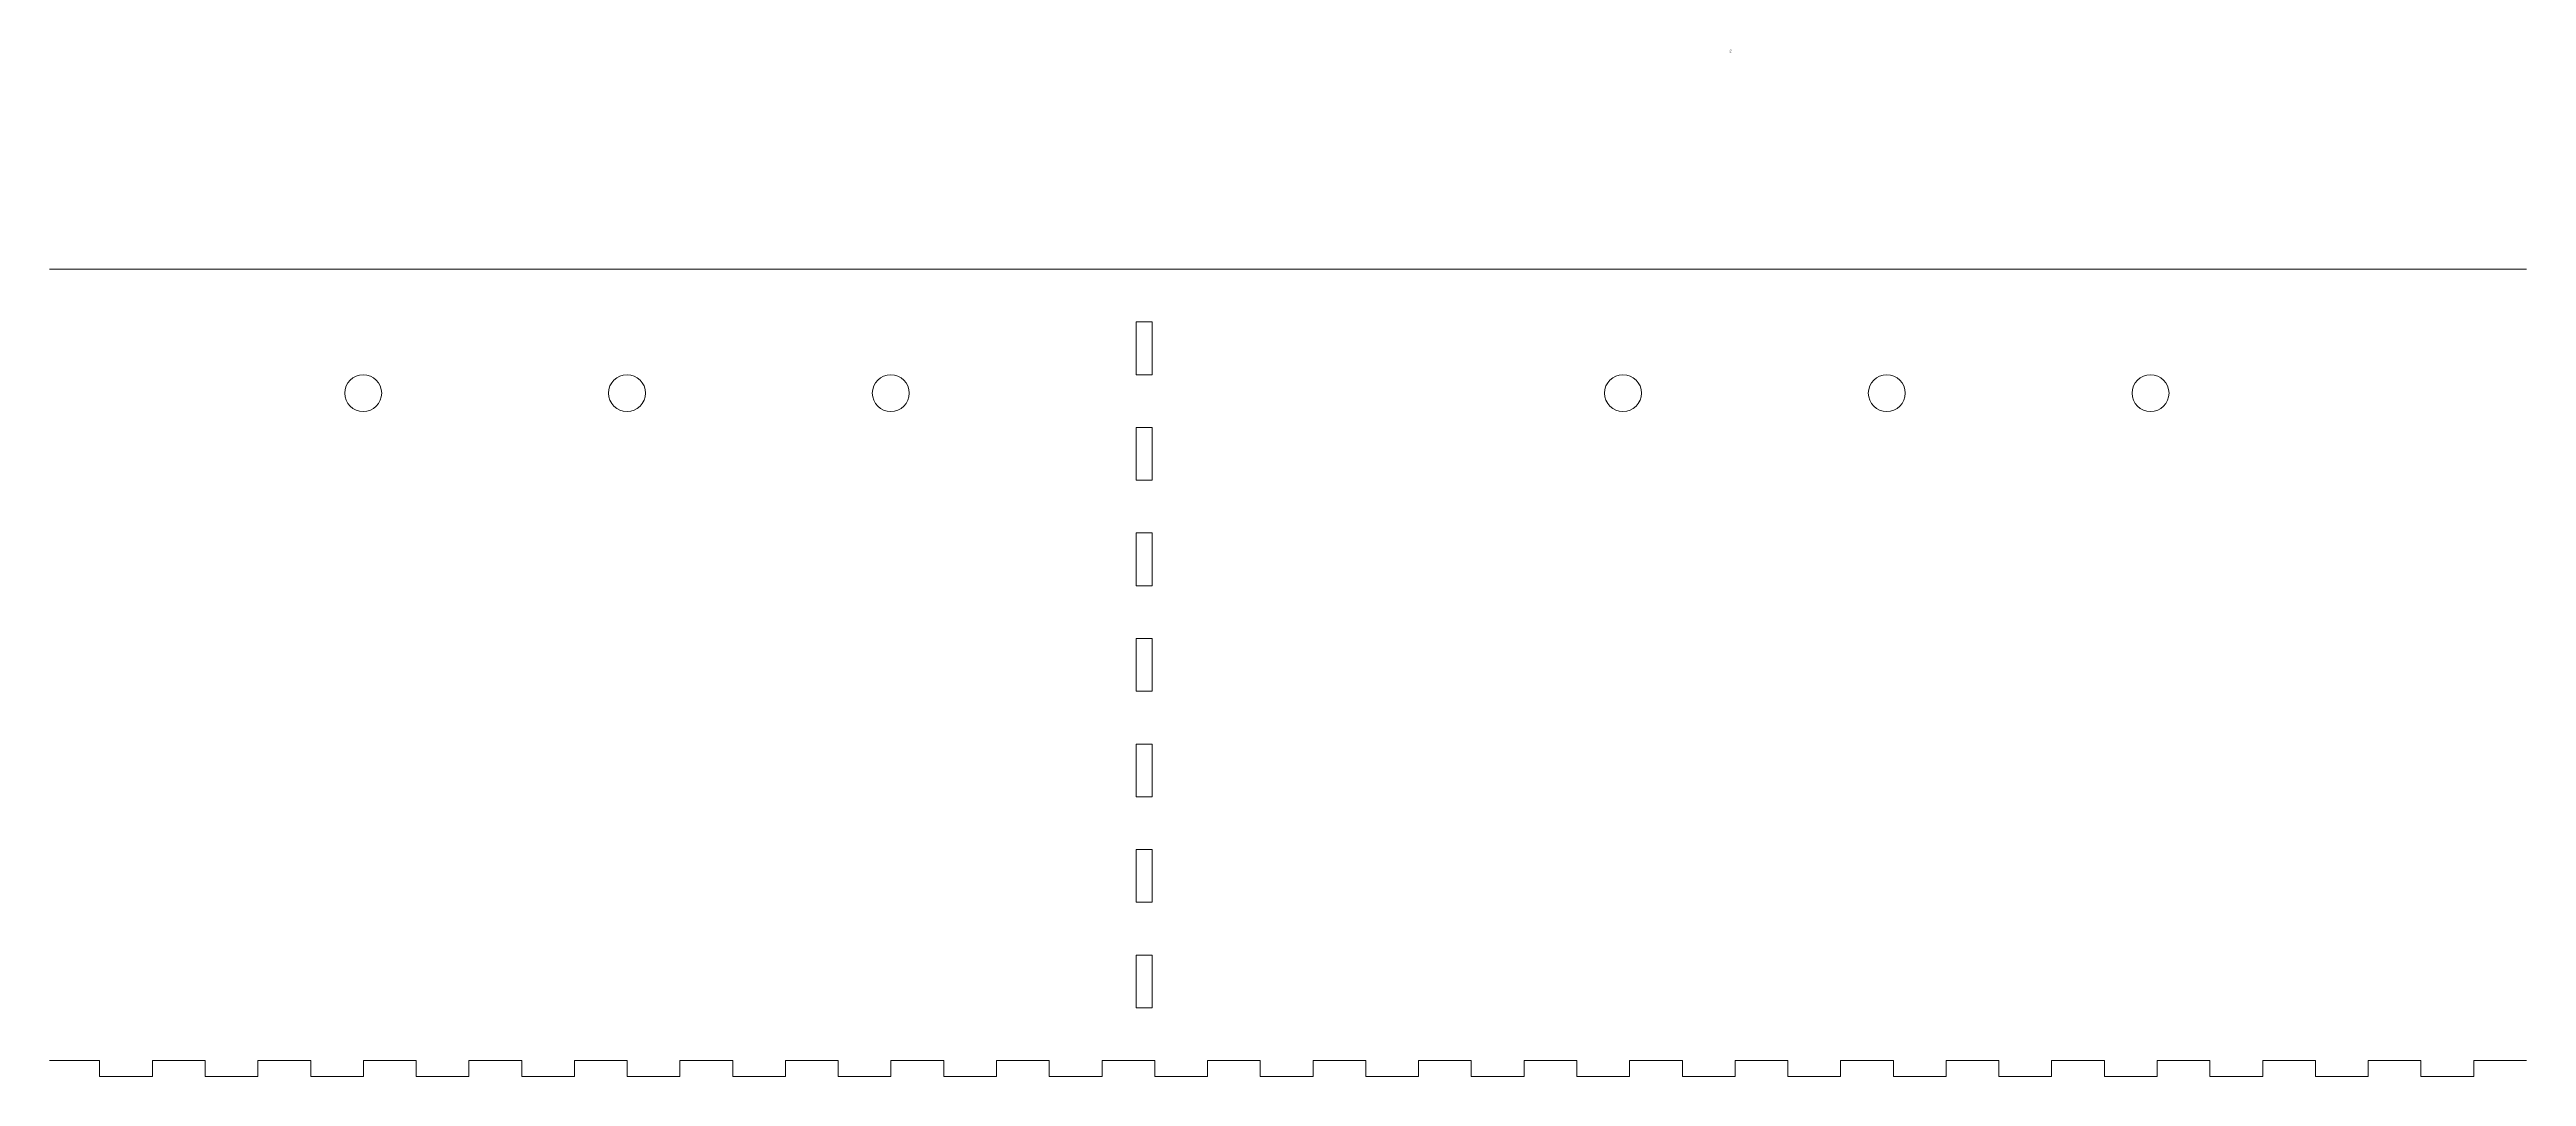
# Model space of a CAD drawing. Header units: millimetres. Extents: x -15307 to -8200, y 7864 to 9694.
# Drawn here: x -12473.8 to -12004.3, y 8051.4 to 8246 of the extents above; entities that cross this region are included whole.
import ezdxf

# ---------------------------------------------------------------- set-up
doc = ezdxf.new("R2010")
doc.units = ezdxf.units.MM
doc.layers.add('A-DETL-THIN', color=151, linetype='Continuous', lineweight=9)
doc.layers.add('G-ANNO-TEXT', color=231, linetype='Continuous', lineweight=9)
doc.styles.add('Arial', font='arial.ttf', dxfattribs={"height": 0.491766})

msp = doc.modelspace()

# ---------------------------------------------------------------- linework, layer by layer
at = {"layer": 'A-DETL-THIN'}
for p, q in [((-12004.32, 8204.42), (-12473.82, 8204.42)), ((-12264.82, 8194.42), (-12267.82, 8194.42)), ((-12267.82, 8194.42), (-12267.82, 8184.42)), ((-12264.82, 8194.42), (-12264.82, 8184.42)), ((-12264.82, 8184.42), (-12267.82, 8184.42)), ((-12264.82, 8174.42), (-12267.82, 8174.42)), ((-12267.82, 8174.42), (-12267.82, 8164.42)), ((-12264.82, 8174.42), (-12264.82, 8164.42)), ((-12264.82, 8164.42), (-12267.82, 8164.42)), ((-12264.82, 8154.42), (-12267.82, 8154.42)), ((-12267.82, 8154.42), (-12267.82, 8144.42)), ((-12264.82, 8154.42), (-12264.82, 8144.42)), ((-12264.82, 8144.42), (-12267.82, 8144.42)), ((-12264.82, 8134.42), (-12267.82, 8134.42)), ((-12267.82, 8134.42), (-12267.82, 8124.42)), ((-12264.82, 8134.42), (-12264.82, 8124.42)), ((-12264.82, 8124.42), (-12267.82, 8124.42)), ((-12264.82, 8114.42), (-12267.82, 8114.42)), ((-12267.82, 8114.42), (-12267.82, 8104.42)), ((-12264.82, 8114.42), (-12264.82, 8104.42)), ((-12264.82, 8104.42), (-12267.82, 8104.42)), ((-12264.82, 8094.42), (-12267.82, 8094.42)), ((-12267.82, 8094.42), (-12267.82, 8084.42)), ((-12264.82, 8094.42), (-12264.82, 8084.42)), ((-12264.82, 8084.42), (-12267.82, 8084.42)), ((-12264.82, 8074.42), (-12267.82, 8074.42)), ((-12267.82, 8074.42), (-12267.82, 8064.42)), ((-12264.82, 8074.42), (-12264.82, 8064.42)), ((-12264.82, 8064.42), (-12267.82, 8064.42)), ((-12473.82, 8054.42), (-12464.32, 8054.42)), ((-12464.32, 8054.42), (-12464.32, 8051.42)), ((-12454.32, 8054.42), (-12454.32, 8051.42)), ((-12454.32, 8054.42), (-12444.32, 8054.42)), ((-12444.32, 8054.42), (-12444.32, 8051.42)), ((-12434.32, 8054.42), (-12434.32, 8051.42)), ((-12434.32, 8054.42), (-12424.32, 8054.42)), ((-12424.32, 8054.42), (-12424.32, 8051.42)), ((-12414.32, 8054.42), (-12414.32, 8051.42)), ((-12414.32, 8054.42), (-12404.32, 8054.42)), ((-12404.32, 8054.42), (-12404.32, 8051.42)), ((-12394.32, 8054.42), (-12394.32, 8051.42)), ((-12394.32, 8054.42), (-12384.32, 8054.42)), ((-12384.32, 8054.42), (-12384.32, 8051.42)), ((-12374.32, 8054.42), (-12374.32, 8051.42)), ((-12374.32, 8054.42), (-12364.32, 8054.42)), ((-12364.32, 8054.42), (-12364.32, 8051.42)), ((-12354.32, 8054.42), (-12344.32, 8054.42)), ((-12354.32, 8054.42), (-12354.32, 8051.42)), ((-12344.32, 8054.42), (-12344.32, 8051.42)), ((-12334.32, 8054.42), (-12324.32, 8054.42)), ((-12334.32, 8054.42), (-12334.32, 8051.42)), ((-12324.32, 8054.42), (-12324.32, 8051.42)), ((-12314.32, 8054.42), (-12314.32, 8051.42)), ((-12314.32, 8054.42), (-12304.32, 8054.42)), ((-12304.32, 8054.42), (-12304.32, 8051.42)), ((-12294.32, 8054.42), (-12294.32, 8051.42)), ((-12294.32, 8054.42), (-12284.32, 8054.42)), ((-12284.32, 8054.42), (-12284.32, 8051.42)), ((-12274.32, 8054.42), (-12274.32, 8051.42)), ((-12274.32, 8054.42), (-12264.32, 8054.42)), ((-12264.32, 8054.42), (-12264.32, 8051.42)), ((-12254.32, 8054.42), (-12254.32, 8051.42)), ((-12254.32, 8054.42), (-12244.32, 8054.42)), ((-12244.32, 8054.42), (-12244.32, 8051.42)), ((-12234.32, 8054.42), (-12234.32, 8051.42)), ((-12234.32, 8054.42), (-12224.32, 8054.42)), ((-12224.32, 8054.42), (-12224.32, 8051.42)), ((-12214.32, 8054.42), (-12214.32, 8051.42)), ((-12214.32, 8054.42), (-12204.32, 8054.42)), ((-12204.32, 8054.42), (-12204.32, 8051.42)), ((-12184.32, 8054.42), (-12194.32, 8054.42)), ((-12194.32, 8054.42), (-12194.32, 8051.42)), ((-12194.32, 8054.42), (-12184.32, 8054.42)), ((-12184.32, 8051.42), (-12184.32, 8054.42)), ((-12174.32, 8054.42), (-12164.32, 8054.42)), ((-12174.32, 8054.42), (-12174.32, 8051.42)), ((-12164.32, 8054.42), (-12164.32, 8051.42)), ((-12154.32, 8054.42), (-12144.32, 8054.42)), ((-12154.32, 8054.42), (-12154.32, 8051.42)), ((-12144.32, 8054.42), (-12144.32, 8051.42)), ((-12134.32, 8054.42), (-12134.32, 8051.42)), ((-12134.32, 8054.42), (-12124.32, 8054.42)), ((-12124.32, 8054.42), (-12124.32, 8051.42)), ((-12114.32, 8054.42), (-12114.32, 8051.42)), ((-12114.32, 8054.42), (-12104.32, 8054.42)), ((-12104.32, 8054.42), (-12104.32, 8051.42)), ((-12094.32, 8054.42), (-12094.32, 8051.42)), ((-12094.32, 8054.42), (-12084.32, 8054.42)), ((-12084.32, 8054.42), (-12084.32, 8051.42)), ((-12074.32, 8054.42), (-12074.32, 8051.42)), ((-12074.32, 8054.42), (-12064.32, 8054.42)), ((-12064.32, 8054.42), (-12064.32, 8051.42)), ((-12054.32, 8054.42), (-12054.32, 8051.42)), ((-12054.32, 8054.42), (-12044.32, 8054.42)), ((-12044.32, 8054.42), (-12044.32, 8051.42)), ((-12034.32, 8054.42), (-12034.32, 8051.42)), ((-12034.32, 8054.42), (-12024.32, 8054.42)), ((-12024.32, 8054.42), (-12024.32, 8051.42)), ((-12004.32, 8054.42), (-12014.32, 8054.42)), ((-12014.32, 8054.42), (-12014.32, 8051.42)), ((-12014.32, 8054.42), (-12004.32, 8054.42)), ((-12454.32, 8051.42), (-12464.32, 8051.42)), ((-12434.32, 8051.42), (-12444.32, 8051.42)), ((-12414.32, 8051.42), (-12424.32, 8051.42)), ((-12394.32, 8051.42), (-12404.32, 8051.42)), ((-12374.32, 8051.42), (-12384.32, 8051.42)), ((-12354.32, 8051.42), (-12364.32, 8051.42)), ((-12334.32, 8051.42), (-12344.32, 8051.42)), ((-12314.32, 8051.42), (-12324.32, 8051.42)), ((-12294.32, 8051.42), (-12304.32, 8051.42)), ((-12274.32, 8051.42), (-12284.32, 8051.42)), ((-12254.32, 8051.42), (-12264.32, 8051.42)), ((-12234.32, 8051.42), (-12244.32, 8051.42)), ((-12214.32, 8051.42), (-12224.32, 8051.42)), ((-12194.32, 8051.42), (-12204.32, 8051.42)), ((-12174.32, 8051.42), (-12184.32, 8051.42)), ((-12154.32, 8051.42), (-12164.32, 8051.42)), ((-12134.32, 8051.42), (-12144.32, 8051.42)), ((-12114.32, 8051.42), (-12124.32, 8051.42)), ((-12094.32, 8051.42), (-12104.32, 8051.42)), ((-12074.32, 8051.42), (-12084.32, 8051.42)), ((-12054.32, 8051.42), (-12064.32, 8051.42)), ((-12034.32, 8051.42), (-12044.32, 8051.42)), ((-12014.32, 8051.42), (-12024.32, 8051.42))]:
    msp.add_line(p, q, dxfattribs=at)
for centre in [(-12414.36, 8180.92), (-12364.36, 8180.92), (-12314.36, 8180.92), (-12175.57, 8180.92), (-12125.57, 8180.92), (-12075.57, 8180.92)]:
    msp.add_circle(centre, 3.5, dxfattribs=at)

# ---------------------------------------------------------------- texts
at = {"layer": 'G-ANNO-TEXT', "color": 7, "insert": (-12155.38, 8246.03), "char_height": 0.4918, "width": 0.456, "attachment_point": 1, "line_spacing_factor": 0.938532, "style": 'Arial'}
msp.add_mtext('\\fArial|b0|i0|c178|p34|;2', dxfattribs=at)

doc.saveas('drawing.dxf')
